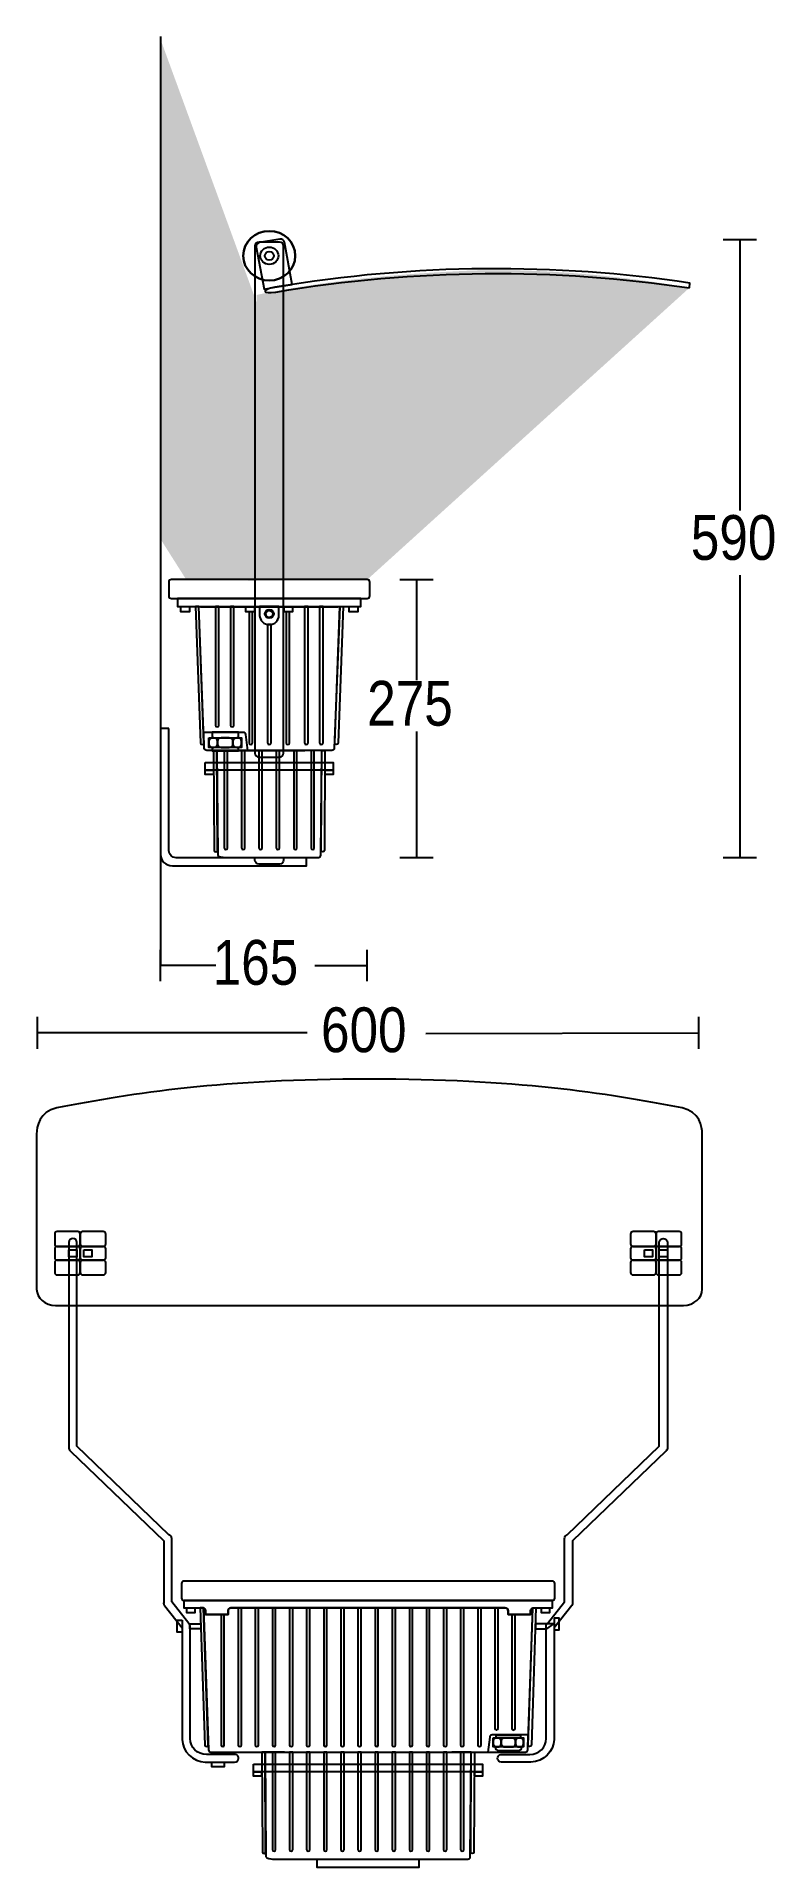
# Model space of a CAD drawing. Extents: x 0 to 113, y 0 to 281.
import ezdxf

# ---------------------------------------------------------------- set-up
doc = ezdxf.new("R2010")
doc.units = 0
doc.layers.add('LIVELLO_1', color=160, linetype='Continuous')
doc.styles.add('STD', font='txt')

# ---------------------------------------------------------------- blocks, each defined once
blk = doc.blocks.new('AI9-BLK1')
at = {"layer": 'LIVELLO_1'}
h = blk.add_hatch(color=255, dxfattribs=at)
h.dxf.hatch_style = 2
h.paths.add_polyline_path([(-34.78, 57.22), (-38.73, 63.46), (-38.75, 140.2), (-24, 99.8), (-24, 57.08)])
h = blk.add_hatch(color=255, dxfattribs=at)
h.dxf.hatch_style = 2
edge = h.paths.add_edge_path()
edge.add_spline(control_points=[(-24, 57.23), (-24, 57.23), (-24, 100.91), (-24, 100.91), (-24, 100.91), (-12.49, 103.66), (6.88, 104.56), (24.78, 105.47), (42.38, 102.01), (42.38, 102.01), (42.38, 102.01), (-7.03, 57.23), (-7.03, 57.23), (-7.03, 57.23), (-24, 57.23), (-24, 57.23)], knot_values=[0, 0, 0, 0, 1, 1, 1, 2, 2, 2, 3, 3, 3, 4, 4, 4, 5, 5, 5, 5], degree=3, periodic=0)
at = {"layer": 'LIVELLO_1', "color": 7}
for p, q in [((-38.73, 140.56), (-38.73, 14.4)), ((47.58, 109.44), (52.68, 109.44)), ((50.13, 109.44), (50.13, 67.84)), ((-38.73, 91.17), (-38.73, -1.98)), ((-2.04, 57.26), (3.06, 57.26)), ((0.51, 57.26), (0.51, 41.79)), ((50.13, 57.93), (50.13, 14.59)), ((0.51, 33.9), (0.51, 14.59)), ((-2.04, 14.59), (3.06, 14.59)), ((47.58, 14.59), (52.68, 14.59)), ((-38.73, -4.41), (-38.73, 0.44)), ((-7.03, -4.41), (-7.03, 0.44)), ((-30.26, -1.98), (-38.73, -1.98)), ((-15.07, -1.98), (-7.03, -1.98)), ((-57.61, -14.76), (-57.61, -9.85)), ((43.83, -14.76), (43.83, -9.85)), ((-16.25, -12.31), (-57.61, -12.31)), ((1.96, -12.44), (43.83, -12.31))]:
    blk.add_line(p, q, dxfattribs=at)
for points in [[(-7.99, 54.35), (-36.12, 54.35), (-36.12, 53.11), (-32.98, 53.11), (-11.12, 53.11), (-7.99, 53.11)], [(-35.63, 53.11), (-34.31, 53.11), (-34.31, 52.29), (-35.63, 52.29)], [(-25.64, 53.11), (-24.31, 53.11), (-24.31, 52.29), (-25.64, 52.29)], [(-19.79, 53.11), (-18.47, 53.11), (-18.47, 52.29), (-19.79, 52.29)], [(-9.8, 53.11), (-8.47, 53.11), (-8.47, 52.29), (-9.8, 52.29)], [(-26.78, 33.83), (-30.83, 33.83), (-30.83, 32.96), (-26.78, 32.96)], [(-31.31, 32.96), (-26.3, 32.96), (-26.3, 31.47), (-31.31, 31.47)], [(-26.78, 31.47), (-30.83, 31.47), (-30.83, 30.98), (-26.78, 30.98)], [(-31.87, 29.15), (-12.23, 29.15), (-12.23, 27.99), (-13.89, 27.99), (-30.22, 27.99), (-31.87, 27.99)], [(-31.87, 27.97), (-30.62, 27.97), (-30.62, 27.32), (-31.87, 27.32)], [(-13.49, 27.97), (-12.23, 27.97), (-12.23, 27.32), (-13.49, 27.32)], [(-52.78, -45.63), (-51.54, -45.63), (-51.54, -46.67), (-52.78, -46.67)], [(-50.51, -45.63), (-49.25, -45.63), (-49.25, -46.67), (-50.51, -46.67)], [(35.47, -45.63), (36.73, -45.63), (36.73, -46.67), (35.47, -46.67)], [(37.76, -45.63), (39, -45.63), (39, -46.67), (37.76, -46.67)], [(-34.7, -100.58), (-33.48, -100.58), (-33.48, -101.35), (-34.7, -101.35)], [(19.69, -100.58), (20.92, -100.58), (20.92, -101.35), (19.69, -101.35)], [(-35.42, -102.47), (-35.42, -104.3), (-36.18, -104.3), (-36.18, -102.47)], [(-32.56, -103), (-32.56, -103.77), (-34.21, -103.77), (-34.21, -103)], [(18.78, -103), (18.78, -103.77), (20.53, -103.77), (21.59, -103)], [(21.64, -102.13), (21.64, -103.96), (22.4, -103.96), (22.4, -102.13)], [(12.3, -120.51), (16.93, -120.51), (16.93, -121.91), (12.3, -121.91)], [(12.75, -120.06), (16.49, -120.06), (16.49, -120.51), (12.75, -120.51)], [(-30.85, -124.25), (-28.96, -124.25), (-28.96, -124.98), (-30.85, -124.98)], [(-24.45, -124.57), (10.67, -124.57), (10.67, -125.73), (9.04, -125.73), (-22.82, -125.73), (-24.45, -125.73)], [(-24.45, -125.75), (-23.22, -125.75), (-23.22, -126.39), (-24.45, -126.39)], [(9.44, -125.75), (10.67, -125.75), (10.67, -126.39), (9.44, -126.39)], [(-14.69, -139.12), (0.91, -139.12), (0.91, -140.39), (-14.69, -140.39)]]:
    blk.add_lwpolyline(points, close=True, dxfattribs=at)
for centre, major_axis, ratio in [((-22.05, 106.93), (-3.99, 0), 0.952352), ((-22.05, 106.93), (-1.39, 0), 0.952506), ((-22.05, 106.93), (-0.694, 0), 0.950716), ((-22.05, 51.98), (-0.694, 0), 0.950964), ((-22.05, 51.96), (-0.541, 0), 0.956045)]:
    blk.add_ellipse(centre, major_axis=major_axis, ratio=ratio, dxfattribs=at)
for points, knots in [([(-26.04, 106.93), (-26.04, 109.03), (-24.26, 110.73), (-22.05, 110.73), (-19.85, 110.73), (-18.06, 109.03), (-18.06, 106.93), (-18.06, 104.83), (-19.85, 103.13), (-22.05, 103.13), (-24.26, 103.13), (-26.04, 104.83), (-26.04, 106.93)], [0, 0, 0, 0, 1, 1, 1, 2, 2, 2, 3, 3, 3, 4, 4, 4, 4]), ([(-23.61, 109.02), (-23.61, 109.02), (-20.49, 109.02), (-20.49, 109.02), (-20.13, 109.02), (-19.85, 108.75), (-19.85, 108.41), (-19.85, 108.41), (-19.85, 30.61), (-19.85, 30.61), (-19.85, 30.28), (-20.13, 30.01), (-20.49, 30.01), (-20.49, 30.01), (-23.61, 30.01), (-23.61, 30.01), (-23.96, 30.01), (-24.25, 30.28), (-24.25, 30.61), (-24.25, 30.61), (-24.25, 108.41), (-24.25, 108.41), (-24.25, 108.75), (-23.96, 109.02), (-23.61, 109.02)], [0, 0, 0, 0, 1, 1, 1, 2, 2, 2, 3, 3, 3, 4, 4, 4, 5, 5, 5, 6, 6, 6, 7, 7, 7, 8, 8, 8, 8]), ([(-23.61, 109.02), (-23.61, 109.02), (-20.49, 109.02), (-20.49, 109.02), (-20.13, 109.02), (-19.85, 108.75), (-19.85, 108.41), (-19.85, 108.41), (-19.85, 30.61), (-19.85, 30.61), (-19.85, 30.28), (-20.13, 30.01), (-20.49, 30.01), (-20.49, 30.01), (-23.61, 30.01), (-23.61, 30.01), (-23.96, 30.01), (-24.25, 30.28), (-24.25, 30.61), (-24.25, 30.61), (-24.25, 108.41), (-24.25, 108.41), (-24.25, 108.75), (-23.96, 109.02), (-23.61, 109.02)], [0, 0, 0, 0, 1, 1, 1, 2, 2, 2, 3, 3, 3, 4, 4, 4, 5, 5, 5, 6, 6, 6, 7, 7, 7, 8, 8, 8, 8]), ([(-23.53, 108.97), (-23.53, 108.97), (-20.45, 109.49), (-20.45, 109.49), (-20.11, 109.55), (-19.78, 109.33), (-19.72, 109), (-19.72, 109), (-18.52, 102.54), (-18.52, 102.54), (-19.41, 102.4), (-20.31, 102.25), (-21.2, 102.1), (-21.2, 102.1), (-22.86, 101.82), (-22.86, 101.82), (-22.86, 101.82), (-24.05, 108.27), (-24.05, 108.27), (-24.11, 108.6), (-23.88, 108.92), (-23.53, 108.97)], [0, 0, 0, 0, 1, 1, 1, 2, 2, 2, 3, 3, 3, 4, 4, 4, 5, 5, 5, 6, 6, 6, 7, 7, 7, 7]), ([(-23.53, 108.97), (-23.53, 108.97), (-20.45, 109.49), (-20.45, 109.49), (-20.11, 109.55), (-19.78, 109.33), (-19.72, 109), (-19.72, 109), (-18.52, 102.54), (-18.52, 102.54), (-19.41, 102.4), (-20.31, 102.25), (-21.2, 102.1), (-21.2, 102.1), (-22.86, 101.82), (-22.86, 101.82), (-22.86, 101.82), (-24.05, 108.27), (-24.05, 108.27), (-24.11, 108.6), (-23.88, 108.92), (-23.53, 108.97)], [0, 0, 0, 0, 1, 1, 1, 2, 2, 2, 3, 3, 3, 4, 4, 4, 5, 5, 5, 6, 6, 6, 7, 7, 7, 7]), ([(42.38, 102.01), (21.88, 105.06), (0.51, 105), (-21.06, 101.37), (-23.13, 101.03), (-23.25, 101.76), (-21.2, 102.1), (0.44, 105.74), (21.87, 105.81), (42.43, 102.75), (42.43, 102.75), (42.38, 102.01), (42.38, 102.01)], [0, 0, 0, 0, 1, 1, 1, 2, 2, 2, 3, 3, 3, 4, 4, 4, 4]), ([(42.38, 102.01), (21.88, 105.06), (0.51, 105), (-21.06, 101.37), (-23.13, 101.03), (-23.25, 101.76), (-21.2, 102.1), (0.44, 105.74), (21.87, 105.81), (42.43, 102.75), (42.43, 102.75), (42.38, 102.01), (42.38, 102.01)], [0, 0, 0, 0, 1, 1, 1, 2, 2, 2, 3, 3, 3, 4, 4, 4, 4]), ([(-37.07, 57.23), (-37.07, 57.23), (-7.03, 57.23), (-7.03, 57.23), (-6.82, 57.23), (-6.64, 57.07), (-6.64, 56.87), (-6.64, 56.87), (-6.64, 54.71), (-6.64, 54.71), (-6.64, 54.51), (-6.82, 54.35), (-7.03, 54.35), (-7.03, 54.35), (-37.07, 54.35), (-37.07, 54.35), (-37.29, 54.35), (-37.46, 54.51), (-37.46, 54.71), (-37.46, 54.71), (-37.46, 56.87), (-37.46, 56.87), (-37.46, 57.07), (-37.29, 57.23), (-37.07, 57.23)], [0, 0, 0, 0, 1, 1, 1, 2, 2, 2, 3, 3, 3, 4, 4, 4, 5, 5, 5, 6, 6, 6, 7, 7, 7, 8, 8, 8, 8]), ([(-32.85, 53.11), (-32.85, 53.11), (-32.08, 32.16), (-32.08, 32.16), (-32.08, 32.03), (-32.19, 31.91), (-32.33, 31.91), (-32.5, 31.91), (-32.61, 32.03), (-32.62, 32.16), (-32.62, 32.16), (-33.39, 53.11), (-33.39, 53.11), (-33.39, 53.11), (-32.85, 53.11), (-32.85, 53.11)], [0, 0, 0, 0, 1, 1, 1, 2, 2, 2, 3, 3, 3, 4, 4, 4, 5, 5, 5, 5]), ([(-12.08, 31.38), (-12.08, 31.38), (-11.25, 53.09), (-11.25, 53.09), (-11.45, 53.04), (-32.65, 53.04), (-32.85, 53.09), (-32.85, 53.09), (-32.02, 31.38), (-32.02, 31.38), (-32.02, 31.17), (-31.85, 31.01), (-31.63, 31.01), (-31.63, 31.01), (-12.47, 31.01), (-12.47, 31.01), (-12.26, 31.01), (-12.08, 31.17), (-12.08, 31.38)], [0, 0, 0, 0, 1, 1, 1, 2, 2, 2, 3, 3, 3, 4, 4, 4, 5, 5, 5, 6, 6, 6, 6]), ([(-30.31, 53.11), (-30.31, 53.11), (-29.77, 53.11), (-29.77, 53.11), (-29.77, 53.11), (-29.77, 34.88), (-29.77, 34.88), (-29.77, 34.74), (-29.89, 34.63), (-30.05, 34.63), (-30.2, 34.63), (-30.31, 34.74), (-30.31, 34.88), (-30.31, 34.88), (-30.31, 53.11), (-30.31, 53.11)], [0, 0, 0, 0, 1, 1, 1, 2, 2, 2, 3, 3, 3, 4, 4, 4, 5, 5, 5, 5]), ([(-28, 53.11), (-28, 53.11), (-27.47, 53.11), (-27.47, 53.11), (-27.47, 53.11), (-27.47, 34.88), (-27.47, 34.88), (-27.47, 34.74), (-27.59, 34.63), (-27.75, 34.63), (-27.89, 34.63), (-28, 34.74), (-28, 34.88), (-28, 34.88), (-28, 53.11), (-28, 53.11)], [0, 0, 0, 0, 1, 1, 1, 2, 2, 2, 3, 3, 3, 4, 4, 4, 5, 5, 5, 5]), ([(-24.63, 52.29), (-24.63, 52.29), (-24.63, 32.16), (-24.63, 32.16), (-24.63, 32.03), (-24.74, 31.91), (-24.9, 31.91), (-25.05, 31.91), (-25.16, 32.03), (-25.16, 32.16), (-25.16, 32.16), (-25.16, 52.29), (-25.16, 52.29), (-25.16, 52.29), (-24.63, 52.29), (-24.63, 52.29)], [0, 0, 0, 0, 1, 1, 1, 2, 2, 2, 3, 3, 3, 4, 4, 4, 5, 5, 5, 5]), ([(-23.54, 51.74), (-23.54, 51.74), (-23.54, 53.11), (-23.54, 53.11), (-23.54, 53.11), (-20.57, 53.11), (-20.57, 53.11), (-20.57, 53.11), (-20.57, 51.74), (-20.57, 51.74), (-20.57, 50.96), (-21.23, 50.33), (-22.05, 50.33), (-22.87, 50.33), (-23.54, 50.96), (-23.54, 51.74)], [0, 0, 0, 0, 1, 1, 1, 2, 2, 2, 3, 3, 3, 4, 4, 4, 5, 5, 5, 5]), ([(-18.94, 52.29), (-18.94, 52.29), (-18.94, 32.16), (-18.94, 32.16), (-18.94, 32.03), (-19.06, 31.91), (-19.22, 31.91), (-19.36, 31.91), (-19.48, 32.03), (-19.48, 32.16), (-19.48, 32.16), (-19.48, 52.29), (-19.48, 52.29), (-19.48, 52.29), (-18.94, 52.29), (-18.94, 52.29)], [0, 0, 0, 0, 1, 1, 1, 2, 2, 2, 3, 3, 3, 4, 4, 4, 5, 5, 5, 5]), ([(-16.63, 53.11), (-16.63, 53.11), (-16.1, 53.11), (-16.1, 53.11), (-16.1, 53.11), (-16.1, 32.16), (-16.1, 32.16), (-16.1, 32.03), (-16.21, 31.91), (-16.37, 31.91), (-16.52, 31.91), (-16.63, 32.03), (-16.63, 32.16), (-16.63, 32.16), (-16.63, 53.11), (-16.63, 53.11)], [0, 0, 0, 0, 1, 1, 1, 2, 2, 2, 3, 3, 3, 4, 4, 4, 5, 5, 5, 5]), ([(-14.33, 53.11), (-14.33, 53.11), (-13.79, 53.11), (-13.79, 53.11), (-13.79, 53.11), (-13.79, 32.16), (-13.79, 32.16), (-13.79, 32.03), (-13.91, 31.91), (-14.07, 31.91), (-14.21, 31.91), (-14.33, 32.03), (-14.33, 32.16), (-14.33, 32.16), (-14.33, 53.11), (-14.33, 53.11)], [0, 0, 0, 0, 1, 1, 1, 2, 2, 2, 3, 3, 3, 4, 4, 4, 5, 5, 5, 5]), ([(-11.25, 53.11), (-11.25, 53.11), (-12.02, 32.16), (-12.02, 32.16), (-12.02, 32.03), (-11.91, 31.91), (-11.77, 31.91), (-11.61, 31.91), (-11.49, 32.03), (-11.48, 32.16), (-11.48, 32.16), (-10.71, 53.11), (-10.71, 53.11), (-10.71, 53.11), (-11.25, 53.11), (-11.25, 53.11)], [0, 0, 0, 0, 1, 1, 1, 2, 2, 2, 3, 3, 3, 4, 4, 4, 5, 5, 5, 5]), ([(-21.78, 50.35), (-21.78, 50.35), (-21.78, 32.16), (-21.78, 32.16), (-21.78, 32.03), (-21.9, 31.91), (-22.06, 31.91), (-22.2, 31.91), (-22.32, 32.03), (-22.32, 32.16), (-22.32, 32.16), (-22.32, 50.35), (-22.32, 50.35), (-22.23, 50.34), (-22.14, 50.33), (-22.05, 50.33), (-21.96, 50.33), (-21.87, 50.34), (-21.78, 50.35)], [0, 0, 0, 0, 1, 1, 1, 2, 2, 2, 3, 3, 3, 4, 4, 4, 5, 5, 5, 6, 6, 6, 6]), ([(-37.44, 34.4), (-37.44, 34.4), (-37.44, 15.6), (-37.44, 15.6), (-37.44, 15.02), (-36.95, 14.56), (-36.35, 14.56), (-36.35, 14.56), (-24.25, 14.56), (-24.25, 14.56), (-24.25, 14.56), (-24.25, 14.19), (-24.25, 14.19), (-24.25, 13.85), (-23.96, 13.58), (-23.61, 13.58), (-23.61, 13.58), (-20.49, 13.58), (-20.49, 13.58), (-20.13, 13.58), (-19.85, 13.85), (-19.85, 14.19), (-19.85, 14.19), (-19.85, 14.56), (-19.85, 14.56), (-19.85, 14.56), (-16.32, 14.56), (-16.32, 14.56), (-16.32, 14.56), (-16.32, 13.33), (-16.32, 13.33), (-16.32, 13.33), (-36.91, 13.33), (-36.91, 13.33), (-37.92, 13.33), (-38.73, 14.1), (-38.73, 15.06), (-38.73, 15.06), (-38.73, 34.4), (-38.73, 34.4), (-38.73, 34.4), (-37.44, 34.4), (-37.44, 34.4)], [0, 0, 0, 0, 1, 1, 1, 2, 2, 2, 3, 3, 3, 4, 4, 4, 5, 5, 5, 6, 6, 6, 7, 7, 7, 8, 8, 8, 9, 9, 9, 10, 10, 10, 11, 11, 11, 12, 12, 12, 13, 13, 13, 14, 14, 14, 14]), ([(-26.09, 33.83), (-26.09, 33.83), (-32.11, 33.83), (-32.11, 33.83), (-32.11, 33.83), (-32.02, 31.38), (-32.02, 31.38), (-32.02, 31.17), (-31.85, 31.01), (-31.63, 31.01), (-31.63, 31.01), (-25.41, 31.01), (-25.41, 31.01), (-25.41, 31.01), (-25.71, 33.47), (-25.71, 33.47), (-25.71, 33.67), (-25.88, 33.83), (-26.09, 33.83)], [0, 0, 0, 0, 1, 1, 1, 2, 2, 2, 3, 3, 3, 4, 4, 4, 5, 5, 5, 6, 6, 6, 6]), ([(-30.73, 32.96), (-30.73, 32.96), (-30.57, 32.96), (-30.57, 32.96), (-30.25, 32.96), (-30, 32.72), (-30, 32.41), (-30, 32.41), (-30, 32.02), (-30, 32.02), (-30, 31.71), (-30.25, 31.47), (-30.57, 31.47), (-30.57, 31.47), (-30.73, 31.47), (-30.73, 31.47), (-31.05, 31.47), (-31.31, 31.71), (-31.31, 32.02), (-31.31, 32.02), (-31.31, 32.41), (-31.31, 32.41), (-31.31, 32.72), (-31.05, 32.96), (-30.73, 32.96)], [0, 0, 0, 0, 1, 1, 1, 2, 2, 2, 3, 3, 3, 4, 4, 4, 5, 5, 5, 6, 6, 6, 7, 7, 7, 8, 8, 8, 8]), ([(-30.09, 31.01), (-30.09, 31.01), (-30.01, 15.67), (-30.01, 15.67), (-30, 15.54), (-30.11, 15.44), (-30.25, 15.44), (-30.39, 15.44), (-30.51, 15.54), (-30.51, 15.67), (-30.51, 15.67), (-30.6, 31.01), (-30.6, 31.01), (-30.6, 31.01), (-30.09, 31.01), (-30.09, 31.01)], [0, 0, 0, 0, 1, 1, 1, 2, 2, 2, 3, 3, 3, 4, 4, 4, 5, 5, 5, 5]), ([(-30.09, 31.01), (-30.09, 31.01), (-30.01, 15.67), (-30.01, 15.67), (-30, 15.54), (-30.11, 15.44), (-30.25, 15.44), (-30.39, 15.44), (-30.51, 15.54), (-30.51, 15.67), (-30.51, 15.67), (-30.6, 31.01), (-30.6, 31.01), (-30.6, 31.01), (-30.09, 31.01), (-30.09, 31.01)], [0, 0, 0, 0, 1, 1, 1, 2, 2, 2, 3, 3, 3, 4, 4, 4, 5, 5, 5, 5]), ([(-29.95, 14.94), (-29.95, 14.94), (-30.09, 31.01), (-30.09, 31.01), (-29.9, 30.96), (-14.2, 30.96), (-14.01, 31.01), (-14.01, 31.01), (-14.15, 14.94), (-14.15, 14.94), (-14.15, 14.75), (-14.31, 14.59), (-14.51, 14.59), (-14.51, 14.59), (-28.95, 14.59), (-28.95, 14.59), (-29.15, 14.59), (-29.95, 14.75), (-29.95, 14.94)], [0, 0, 0, 0, 1, 1, 1, 2, 2, 2, 3, 3, 3, 4, 4, 4, 5, 5, 5, 6, 6, 6, 6]), ([(-29.42, 32.96), (-29.42, 32.96), (-28.19, 32.96), (-28.19, 32.96), (-27.87, 32.96), (-27.62, 32.72), (-27.62, 32.41), (-27.62, 32.41), (-27.62, 32.02), (-27.62, 32.02), (-27.62, 31.71), (-27.87, 31.47), (-28.19, 31.47), (-28.19, 31.47), (-29.42, 31.47), (-29.42, 31.47), (-29.74, 31.47), (-30, 31.71), (-30, 32.02), (-30, 32.02), (-30, 32.41), (-30, 32.41), (-30, 32.72), (-29.74, 32.96), (-29.42, 32.96)], [0, 0, 0, 0, 1, 1, 1, 2, 2, 2, 3, 3, 3, 4, 4, 4, 5, 5, 5, 6, 6, 6, 7, 7, 7, 8, 8, 8, 8]), ([(-28.45, 31.01), (-28.45, 31.01), (-28.45, 16.05), (-28.45, 16.05), (-28.45, 15.92), (-28.56, 15.82), (-28.69, 15.82), (-28.85, 15.82), (-28.95, 15.92), (-28.95, 16.05), (-28.95, 16.05), (-28.95, 31.01), (-28.95, 31.01), (-28.95, 31.01), (-28.45, 31.01), (-28.45, 31.01)], [0, 0, 0, 0, 1, 1, 1, 2, 2, 2, 3, 3, 3, 4, 4, 4, 5, 5, 5, 5]), ([(-28.45, 31.01), (-28.45, 31.01), (-28.45, 16.05), (-28.45, 16.05), (-28.45, 15.92), (-28.56, 15.82), (-28.69, 15.82), (-28.85, 15.82), (-28.95, 15.92), (-28.95, 16.05), (-28.95, 16.05), (-28.95, 31.01), (-28.95, 31.01), (-28.95, 31.01), (-28.45, 31.01), (-28.45, 31.01)], [0, 0, 0, 0, 1, 1, 1, 2, 2, 2, 3, 3, 3, 4, 4, 4, 5, 5, 5, 5]), ([(-27.04, 32.96), (-27.04, 32.96), (-26.88, 32.96), (-26.88, 32.96), (-26.56, 32.96), (-26.3, 32.72), (-26.3, 32.41), (-26.3, 32.41), (-26.3, 32.02), (-26.3, 32.02), (-26.3, 31.71), (-26.56, 31.47), (-26.88, 31.47), (-26.88, 31.47), (-27.04, 31.47), (-27.04, 31.47), (-27.36, 31.47), (-27.62, 31.71), (-27.62, 32.02), (-27.62, 32.02), (-27.62, 32.41), (-27.62, 32.41), (-27.62, 32.72), (-27.36, 32.96), (-27.04, 32.96)], [0, 0, 0, 0, 1, 1, 1, 2, 2, 2, 3, 3, 3, 4, 4, 4, 5, 5, 5, 6, 6, 6, 7, 7, 7, 8, 8, 8, 8]), ([(-25.79, 31.01), (-25.79, 31.01), (-25.79, 16.05), (-25.79, 16.05), (-25.79, 15.92), (-25.9, 15.82), (-26.03, 15.82), (-26.18, 15.82), (-26.29, 15.92), (-26.29, 16.05), (-26.29, 16.05), (-26.29, 31.01), (-26.29, 31.01), (-26.29, 31.01), (-25.79, 31.01), (-25.79, 31.01)], [0, 0, 0, 0, 1, 1, 1, 2, 2, 2, 3, 3, 3, 4, 4, 4, 5, 5, 5, 5]), ([(-25.79, 31.01), (-25.79, 31.01), (-25.79, 16.05), (-25.79, 16.05), (-25.79, 15.92), (-25.9, 15.82), (-26.03, 15.82), (-26.18, 15.82), (-26.29, 15.92), (-26.29, 16.05), (-26.29, 16.05), (-26.29, 31.01), (-26.29, 31.01), (-26.29, 31.01), (-25.79, 31.01), (-25.79, 31.01)], [0, 0, 0, 0, 1, 1, 1, 2, 2, 2, 3, 3, 3, 4, 4, 4, 5, 5, 5, 5]), ([(-23.13, 31.01), (-23.13, 31.01), (-23.13, 16.05), (-23.13, 16.05), (-23.13, 15.92), (-23.24, 15.82), (-23.38, 15.82), (-23.52, 15.82), (-23.63, 15.92), (-23.63, 16.05), (-23.63, 16.05), (-23.63, 31.01), (-23.63, 31.01), (-23.63, 31.01), (-23.13, 31.01), (-23.13, 31.01)], [0, 0, 0, 0, 1, 1, 1, 2, 2, 2, 3, 3, 3, 4, 4, 4, 5, 5, 5, 5]), ([(-23.13, 31.01), (-23.13, 31.01), (-23.13, 16.05), (-23.13, 16.05), (-23.13, 15.92), (-23.24, 15.82), (-23.38, 15.82), (-23.52, 15.82), (-23.63, 15.92), (-23.63, 16.05), (-23.63, 16.05), (-23.63, 31.01), (-23.63, 31.01), (-23.63, 31.01), (-23.13, 31.01), (-23.13, 31.01)], [0, 0, 0, 0, 1, 1, 1, 2, 2, 2, 3, 3, 3, 4, 4, 4, 5, 5, 5, 5]), ([(-20.47, 31.01), (-20.47, 31.01), (-20.47, 16.05), (-20.47, 16.05), (-20.47, 15.92), (-20.58, 15.82), (-20.72, 15.82), (-20.86, 15.82), (-20.97, 15.92), (-20.97, 16.05), (-20.97, 16.05), (-20.97, 31.01), (-20.97, 31.01), (-20.97, 31.01), (-20.47, 31.01), (-20.47, 31.01)], [0, 0, 0, 0, 1, 1, 1, 2, 2, 2, 3, 3, 3, 4, 4, 4, 5, 5, 5, 5]), ([(-20.47, 31.01), (-20.47, 31.01), (-20.47, 16.05), (-20.47, 16.05), (-20.47, 15.92), (-20.58, 15.82), (-20.72, 15.82), (-20.86, 15.82), (-20.97, 15.92), (-20.97, 16.05), (-20.97, 16.05), (-20.97, 31.01), (-20.97, 31.01), (-20.97, 31.01), (-20.47, 31.01), (-20.47, 31.01)], [0, 0, 0, 0, 1, 1, 1, 2, 2, 2, 3, 3, 3, 4, 4, 4, 5, 5, 5, 5]), ([(-17.81, 31.01), (-17.81, 31.01), (-17.81, 16.05), (-17.81, 16.05), (-17.81, 15.92), (-17.92, 15.82), (-18.05, 15.82), (-18.2, 15.82), (-18.31, 15.92), (-18.31, 16.05), (-18.31, 16.05), (-18.31, 31.01), (-18.31, 31.01), (-18.31, 31.01), (-17.81, 31.01), (-17.81, 31.01)], [0, 0, 0, 0, 1, 1, 1, 2, 2, 2, 3, 3, 3, 4, 4, 4, 5, 5, 5, 5]), ([(-17.81, 31.01), (-17.81, 31.01), (-17.81, 16.05), (-17.81, 16.05), (-17.81, 15.92), (-17.92, 15.82), (-18.05, 15.82), (-18.2, 15.82), (-18.31, 15.92), (-18.31, 16.05), (-18.31, 16.05), (-18.31, 31.01), (-18.31, 31.01), (-18.31, 31.01), (-17.81, 31.01), (-17.81, 31.01)], [0, 0, 0, 0, 1, 1, 1, 2, 2, 2, 3, 3, 3, 4, 4, 4, 5, 5, 5, 5]), ([(-15.15, 31.01), (-15.15, 31.01), (-15.15, 16.05), (-15.15, 16.05), (-15.15, 15.92), (-15.26, 15.82), (-15.39, 15.82), (-15.54, 15.82), (-15.65, 15.92), (-15.65, 16.05), (-15.65, 16.05), (-15.65, 31.01), (-15.65, 31.01), (-15.65, 31.01), (-15.15, 31.01), (-15.15, 31.01)], [0, 0, 0, 0, 1, 1, 1, 2, 2, 2, 3, 3, 3, 4, 4, 4, 5, 5, 5, 5]), ([(-15.15, 31.01), (-15.15, 31.01), (-15.15, 16.05), (-15.15, 16.05), (-15.15, 15.92), (-15.26, 15.82), (-15.39, 15.82), (-15.54, 15.82), (-15.65, 15.92), (-15.65, 16.05), (-15.65, 16.05), (-15.65, 31.01), (-15.65, 31.01), (-15.65, 31.01), (-15.15, 31.01), (-15.15, 31.01)], [0, 0, 0, 0, 1, 1, 1, 2, 2, 2, 3, 3, 3, 4, 4, 4, 5, 5, 5, 5]), ([(-14.01, 31.01), (-14.01, 31.01), (-14.09, 15.67), (-14.09, 15.67), (-14.1, 15.54), (-13.99, 15.44), (-13.86, 15.44), (-13.71, 15.44), (-13.6, 15.54), (-13.59, 15.67), (-13.59, 15.67), (-13.51, 31.01), (-13.51, 31.01), (-13.51, 31.01), (-14.01, 31.01), (-14.01, 31.01)], [0, 0, 0, 0, 1, 1, 1, 2, 2, 2, 3, 3, 3, 4, 4, 4, 5, 5, 5, 5]), ([(-14.01, 31.01), (-14.01, 31.01), (-14.09, 15.67), (-14.09, 15.67), (-14.1, 15.54), (-13.99, 15.44), (-13.86, 15.44), (-13.71, 15.44), (-13.6, 15.54), (-13.59, 15.67), (-13.59, 15.67), (-13.51, 31.01), (-13.51, 31.01), (-13.51, 31.01), (-14.01, 31.01), (-14.01, 31.01)], [0, 0, 0, 0, 1, 1, 1, 2, 2, 2, 3, 3, 3, 4, 4, 4, 5, 5, 5, 5]), ([(-6.69, -19.41), (15.5, -19.41), (29.63, -21.55), (41.25, -23.84), (43.95, -24.38), (44.35, -26.7), (44.35, -27.87), (44.35, -27.87), (44.35, -38.31), (44.35, -38.31), (44.35, -38.31), (44.35, -46.19), (44.35, -46.19), (44.35, -46.19), (44.35, -51.65), (44.35, -51.65), (44.35, -53.03), (43.05, -54.15), (41.45, -54.15), (41.45, -54.15), (-54.82, -54.15), (-54.82, -54.15), (-56.43, -54.15), (-57.73, -53.03), (-57.73, -51.65), (-57.73, -51.65), (-57.73, -46.23), (-57.73, -46.23), (-57.73, -46.23), (-57.73, -38.31), (-57.73, -38.31), (-57.73, -38.31), (-57.73, -27.87), (-57.73, -27.87), (-57.73, -26.7), (-57.33, -24.38), (-54.63, -23.84), (-43.01, -21.55), (-28.88, -19.41), (-6.69, -19.41)], [0, 0, 0, 0, 1, 1, 1, 2, 2, 2, 3, 3, 3, 4, 4, 4, 5, 5, 5, 6, 6, 6, 7, 7, 7, 8, 8, 8, 9, 9, 9, 10, 10, 10, 11, 11, 11, 12, 12, 12, 13, 13, 13, 13]), ([(-54.58, -42.82), (-54.58, -42.82), (-51.43, -42.82), (-51.43, -42.82), (-51.22, -42.82), (-51.05, -42.98), (-51.05, -43.19), (-51.05, -43.19), (-51.05, -44.73), (-51.05, -44.73), (-51.05, -44.94), (-51.22, -45.1), (-51.43, -45.1), (-51.43, -45.1), (-54.58, -45.1), (-54.58, -45.1), (-54.79, -45.1), (-54.96, -44.94), (-54.96, -44.73), (-54.96, -44.73), (-54.96, -43.19), (-54.96, -43.19), (-54.96, -42.98), (-54.79, -42.82), (-54.58, -42.82)], [0, 0, 0, 0, 1, 1, 1, 2, 2, 2, 3, 3, 3, 4, 4, 4, 5, 5, 5, 6, 6, 6, 7, 7, 7, 8, 8, 8, 8]), ([(-27.37, -124.25), (-27.37, -124.25), (-31.86, -124.25), (-31.86, -124.25), (-33.8, -124.15), (-35.35, -122.63), (-35.42, -120.75), (-35.42, -120.75), (-35.42, -103.62), (-35.42, -103.62), (-35.42, -103.62), (-38.12, -100.21), (-38.12, -100.21), (-38.25, -100.05), (-38.28, -99.89), (-38.24, -99.74), (-38.24, -99.74), (-38.24, -90.29), (-38.24, -90.29), (-38.24, -90.29), (-52.53, -76.5), (-52.53, -76.5), (-52.66, -76.42), (-52.75, -76.29), (-52.78, -76.1), (-52.78, -76.1), (-52.78, -44.48), (-52.78, -44.48), (-52.78, -43.69), (-51.54, -43.69), (-51.54, -44.48), (-51.54, -44.48), (-51.54, -75.76), (-51.54, -75.76), (-51.54, -75.76), (-37.43, -89.38), (-37.43, -89.38), (-37.2, -89.44), (-37, -89.63), (-37, -89.95), (-37, -89.95), (-37, -99.65), (-37, -99.65), (-37, -99.65), (-34.37, -102.97), (-34.37, -102.97), (-34.27, -103.11), (-34.24, -103.16), (-34.21, -103.21), (-34.17, -103.32), (-34.16, -103.43), (-34.18, -103.53), (-34.18, -103.53), (-34.2, -120.63), (-34.2, -120.63), (-34.2, -121.98), (-33.07, -123.06), (-31.68, -123.06), (-31.68, -123.06), (-27.41, -123.06), (-27.41, -123.06), (-27.41, -123.06), (-27.25, -123.06), (-27.25, -123.06), (-26.54, -123.17), (-26.58, -124.25), (-27.37, -124.25)], [0, 0, 0, 0, 1, 1, 1, 2, 2, 2, 3, 3, 3, 4, 4, 4, 5, 5, 5, 6, 6, 6, 7, 7, 7, 8, 8, 8, 9, 9, 9, 10, 10, 10, 11, 11, 11, 12, 12, 12, 13, 13, 13, 14, 14, 14, 15, 15, 15, 16, 16, 16, 17, 17, 17, 18, 18, 18, 19, 19, 19, 20, 20, 20, 21, 21, 21, 22, 22, 22, 22]), ([(-27.37, -124.25), (-27.37, -124.25), (-31.86, -124.25), (-31.86, -124.25), (-33.8, -124.15), (-35.35, -122.63), (-35.42, -120.75), (-35.42, -120.75), (-35.42, -103.62), (-35.42, -103.62), (-35.42, -103.62), (-38.12, -100.21), (-38.12, -100.21), (-38.25, -100.05), (-38.28, -99.89), (-38.24, -99.74), (-38.24, -99.74), (-38.24, -90.29), (-38.24, -90.29), (-38.24, -90.29), (-52.53, -76.5), (-52.53, -76.5), (-52.66, -76.42), (-52.75, -76.29), (-52.78, -76.1), (-52.78, -76.1), (-52.78, -44.48), (-52.78, -44.48), (-52.78, -43.69), (-51.54, -43.69), (-51.54, -44.48), (-51.54, -44.48), (-51.54, -75.76), (-51.54, -75.76), (-51.54, -75.76), (-37.43, -89.38), (-37.43, -89.38), (-37.2, -89.44), (-37, -89.63), (-37, -89.95), (-37, -89.95), (-37, -99.65), (-37, -99.65), (-37, -99.65), (-34.37, -102.97), (-34.37, -102.97), (-34.27, -103.11), (-34.24, -103.16), (-34.21, -103.21), (-34.17, -103.32), (-34.16, -103.43), (-34.18, -103.53), (-34.18, -103.53), (-34.2, -120.63), (-34.2, -120.63), (-34.2, -121.98), (-33.07, -123.06), (-31.68, -123.06), (-31.68, -123.06), (-27.41, -123.06), (-27.41, -123.06), (-27.41, -123.06), (-27.25, -123.06), (-27.25, -123.06), (-26.54, -123.17), (-26.58, -124.25), (-27.37, -124.25)], [0, 0, 0, 0, 1, 1, 1, 2, 2, 2, 3, 3, 3, 4, 4, 4, 5, 5, 5, 6, 6, 6, 7, 7, 7, 8, 8, 8, 9, 9, 9, 10, 10, 10, 11, 11, 11, 12, 12, 12, 13, 13, 13, 14, 14, 14, 15, 15, 15, 16, 16, 16, 17, 17, 17, 18, 18, 18, 19, 19, 19, 20, 20, 20, 21, 21, 21, 22, 22, 22, 22]), ([(-50.67, -42.82), (-50.67, -42.82), (-47.52, -42.82), (-47.52, -42.82), (-47.31, -42.82), (-47.14, -42.98), (-47.14, -43.19), (-47.14, -43.19), (-47.14, -44.73), (-47.14, -44.73), (-47.14, -44.94), (-47.31, -45.1), (-47.52, -45.1), (-47.52, -45.1), (-50.67, -45.1), (-50.67, -45.1), (-50.88, -45.1), (-51.05, -44.94), (-51.05, -44.73), (-51.05, -44.73), (-51.05, -43.19), (-51.05, -43.19), (-51.05, -42.98), (-50.88, -42.82), (-50.67, -42.82)], [0, 0, 0, 0, 1, 1, 1, 2, 2, 2, 3, 3, 3, 4, 4, 4, 5, 5, 5, 6, 6, 6, 7, 7, 7, 8, 8, 8, 8]), ([(13.58, -124.25), (13.58, -124.25), (18.08, -124.25), (18.08, -124.25), (20.02, -124.15), (21.57, -122.63), (21.64, -120.75), (21.64, -120.75), (21.64, -103.62), (21.64, -103.62), (21.64, -103.62), (24.34, -100.21), (24.34, -100.21), (24.46, -100.05), (24.5, -99.89), (24.46, -99.74), (24.46, -99.74), (24.46, -90.29), (24.46, -90.29), (24.46, -90.29), (38.74, -76.5), (38.74, -76.5), (38.87, -76.42), (38.97, -76.29), (39, -76.1), (39, -76.1), (39, -44.48), (39, -44.48), (39, -43.69), (37.76, -43.69), (37.76, -44.48), (37.76, -44.48), (37.76, -75.76), (37.76, -75.76), (37.76, -75.76), (23.65, -89.38), (23.65, -89.38), (23.42, -89.44), (23.22, -89.63), (23.22, -89.95), (23.22, -89.95), (23.22, -99.65), (23.22, -99.65), (23.22, -99.65), (20.6, -102.97), (20.6, -102.97), (20.49, -103.11), (20.46, -103.16), (20.43, -103.21), (20.39, -103.32), (20.38, -103.43), (20.4, -103.53), (20.4, -103.53), (20.41, -120.63), (20.41, -120.63), (20.41, -121.98), (19.29, -123.06), (17.9, -123.06), (17.9, -123.06), (13.63, -123.06), (13.63, -123.06), (13.63, -123.06), (13.47, -123.06), (13.47, -123.06), (12.76, -123.17), (12.8, -124.25), (13.58, -124.25)], [0, 0, 0, 0, 1, 1, 1, 2, 2, 2, 3, 3, 3, 4, 4, 4, 5, 5, 5, 6, 6, 6, 7, 7, 7, 8, 8, 8, 9, 9, 9, 10, 10, 10, 11, 11, 11, 12, 12, 12, 13, 13, 13, 14, 14, 14, 15, 15, 15, 16, 16, 16, 17, 17, 17, 18, 18, 18, 19, 19, 19, 20, 20, 20, 21, 21, 21, 22, 22, 22, 22]), ([(13.58, -124.25), (13.58, -124.25), (18.08, -124.25), (18.08, -124.25), (20.02, -124.15), (21.57, -122.63), (21.64, -120.75), (21.64, -120.75), (21.64, -103.62), (21.64, -103.62), (21.64, -103.62), (24.34, -100.21), (24.34, -100.21), (24.46, -100.05), (24.5, -99.89), (24.46, -99.74), (24.46, -99.74), (24.46, -90.29), (24.46, -90.29), (24.46, -90.29), (38.74, -76.5), (38.74, -76.5), (38.87, -76.42), (38.97, -76.29), (39, -76.1), (39, -76.1), (39, -44.48), (39, -44.48), (39, -43.69), (37.76, -43.69), (37.76, -44.48), (37.76, -44.48), (37.76, -75.76), (37.76, -75.76), (37.76, -75.76), (23.65, -89.38), (23.65, -89.38), (23.42, -89.44), (23.22, -89.63), (23.22, -89.95), (23.22, -89.95), (23.22, -99.65), (23.22, -99.65), (23.22, -99.65), (20.6, -102.97), (20.6, -102.97), (20.49, -103.11), (20.46, -103.16), (20.43, -103.21), (20.39, -103.32), (20.38, -103.43), (20.4, -103.53), (20.4, -103.53), (20.41, -120.63), (20.41, -120.63), (20.41, -121.98), (19.29, -123.06), (17.9, -123.06), (17.9, -123.06), (13.63, -123.06), (13.63, -123.06), (13.63, -123.06), (13.47, -123.06), (13.47, -123.06), (12.76, -123.17), (12.8, -124.25), (13.58, -124.25)], [0, 0, 0, 0, 1, 1, 1, 2, 2, 2, 3, 3, 3, 4, 4, 4, 5, 5, 5, 6, 6, 6, 7, 7, 7, 8, 8, 8, 9, 9, 9, 10, 10, 10, 11, 11, 11, 12, 12, 12, 13, 13, 13, 14, 14, 14, 15, 15, 15, 16, 16, 16, 17, 17, 17, 18, 18, 18, 19, 19, 19, 20, 20, 20, 21, 21, 21, 22, 22, 22, 22]), ([(33.74, -42.82), (33.74, -42.82), (36.89, -42.82), (36.89, -42.82), (37.1, -42.82), (37.27, -42.98), (37.27, -43.19), (37.27, -43.19), (37.27, -44.73), (37.27, -44.73), (37.27, -44.94), (37.1, -45.1), (36.89, -45.1), (36.89, -45.1), (33.74, -45.1), (33.74, -45.1), (33.53, -45.1), (33.36, -44.94), (33.36, -44.73), (33.36, -44.73), (33.36, -43.19), (33.36, -43.19), (33.36, -42.98), (33.53, -42.82), (33.74, -42.82)], [0, 0, 0, 0, 1, 1, 1, 2, 2, 2, 3, 3, 3, 4, 4, 4, 5, 5, 5, 6, 6, 6, 7, 7, 7, 8, 8, 8, 8]), ([(37.65, -42.82), (37.65, -42.82), (40.8, -42.82), (40.8, -42.82), (41.01, -42.82), (41.18, -42.98), (41.18, -43.19), (41.18, -43.19), (41.18, -44.73), (41.18, -44.73), (41.18, -44.94), (41.01, -45.1), (40.8, -45.1), (40.8, -45.1), (37.65, -45.1), (37.65, -45.1), (37.44, -45.1), (37.27, -44.94), (37.27, -44.73), (37.27, -44.73), (37.27, -43.19), (37.27, -43.19), (37.27, -42.98), (37.44, -42.82), (37.65, -42.82)], [0, 0, 0, 0, 1, 1, 1, 2, 2, 2, 3, 3, 3, 4, 4, 4, 5, 5, 5, 6, 6, 6, 7, 7, 7, 8, 8, 8, 8]), ([(-54.58, -45.1), (-54.58, -45.1), (-51.43, -45.1), (-51.43, -45.1), (-51.22, -45.1), (-51.05, -45.26), (-51.05, -45.46), (-51.05, -45.46), (-51.05, -46.84), (-51.05, -46.84), (-51.05, -47.04), (-51.22, -47.2), (-51.43, -47.2), (-51.43, -47.2), (-54.58, -47.2), (-54.58, -47.2), (-54.79, -47.2), (-54.96, -47.04), (-54.96, -46.84), (-54.96, -46.84), (-54.96, -45.46), (-54.96, -45.46), (-54.96, -45.26), (-54.79, -45.1), (-54.58, -45.1)], [0, 0, 0, 0, 1, 1, 1, 2, 2, 2, 3, 3, 3, 4, 4, 4, 5, 5, 5, 6, 6, 6, 7, 7, 7, 8, 8, 8, 8]), ([(-54.58, -47.2), (-54.58, -47.2), (-51.43, -47.2), (-51.43, -47.2), (-51.22, -47.2), (-51.05, -47.37), (-51.05, -47.57), (-51.05, -47.57), (-51.05, -49.12), (-51.05, -49.12), (-51.05, -49.32), (-51.22, -49.48), (-51.43, -49.48), (-51.43, -49.48), (-54.58, -49.48), (-54.58, -49.48), (-54.79, -49.48), (-54.96, -49.32), (-54.96, -49.12), (-54.96, -49.12), (-54.96, -47.57), (-54.96, -47.57), (-54.96, -47.37), (-54.79, -47.2), (-54.58, -47.2)], [0, 0, 0, 0, 1, 1, 1, 2, 2, 2, 3, 3, 3, 4, 4, 4, 5, 5, 5, 6, 6, 6, 7, 7, 7, 8, 8, 8, 8]), ([(-50.67, -45.1), (-50.67, -45.1), (-47.52, -45.1), (-47.52, -45.1), (-47.31, -45.1), (-47.14, -45.26), (-47.14, -45.46), (-47.14, -45.46), (-47.14, -46.84), (-47.14, -46.84), (-47.14, -47.04), (-47.31, -47.2), (-47.52, -47.2), (-47.52, -47.2), (-50.67, -47.2), (-50.67, -47.2), (-50.88, -47.2), (-51.05, -47.04), (-51.05, -46.84), (-51.05, -46.84), (-51.05, -45.46), (-51.05, -45.46), (-51.05, -45.26), (-50.88, -45.1), (-50.67, -45.1)], [0, 0, 0, 0, 1, 1, 1, 2, 2, 2, 3, 3, 3, 4, 4, 4, 5, 5, 5, 6, 6, 6, 7, 7, 7, 8, 8, 8, 8]), ([(-50.67, -47.2), (-50.67, -47.2), (-47.52, -47.2), (-47.52, -47.2), (-47.31, -47.2), (-47.14, -47.37), (-47.14, -47.57), (-47.14, -47.57), (-47.14, -49.12), (-47.14, -49.12), (-47.14, -49.32), (-47.31, -49.48), (-47.52, -49.48), (-47.52, -49.48), (-50.67, -49.48), (-50.67, -49.48), (-50.88, -49.48), (-51.05, -49.32), (-51.05, -49.12), (-51.05, -49.12), (-51.05, -47.57), (-51.05, -47.57), (-51.05, -47.37), (-50.88, -47.2), (-50.67, -47.2)], [0, 0, 0, 0, 1, 1, 1, 2, 2, 2, 3, 3, 3, 4, 4, 4, 5, 5, 5, 6, 6, 6, 7, 7, 7, 8, 8, 8, 8]), ([(33.74, -45.1), (33.74, -45.1), (36.89, -45.1), (36.89, -45.1), (37.1, -45.1), (37.27, -45.26), (37.27, -45.46), (37.27, -45.46), (37.27, -46.84), (37.27, -46.84), (37.27, -47.04), (37.1, -47.2), (36.89, -47.2), (36.89, -47.2), (33.74, -47.2), (33.74, -47.2), (33.53, -47.2), (33.36, -47.04), (33.36, -46.84), (33.36, -46.84), (33.36, -45.46), (33.36, -45.46), (33.36, -45.26), (33.53, -45.1), (33.74, -45.1)], [0, 0, 0, 0, 1, 1, 1, 2, 2, 2, 3, 3, 3, 4, 4, 4, 5, 5, 5, 6, 6, 6, 7, 7, 7, 8, 8, 8, 8]), ([(33.74, -47.2), (33.74, -47.2), (36.89, -47.2), (36.89, -47.2), (37.1, -47.2), (37.27, -47.37), (37.27, -47.57), (37.27, -47.57), (37.27, -49.12), (37.27, -49.12), (37.27, -49.32), (37.1, -49.48), (36.89, -49.48), (36.89, -49.48), (33.74, -49.48), (33.74, -49.48), (33.53, -49.48), (33.36, -49.32), (33.36, -49.12), (33.36, -49.12), (33.36, -47.57), (33.36, -47.57), (33.36, -47.37), (33.53, -47.2), (33.74, -47.2)], [0, 0, 0, 0, 1, 1, 1, 2, 2, 2, 3, 3, 3, 4, 4, 4, 5, 5, 5, 6, 6, 6, 7, 7, 7, 8, 8, 8, 8]), ([(37.65, -45.1), (37.65, -45.1), (40.8, -45.1), (40.8, -45.1), (41.01, -45.1), (41.18, -45.26), (41.18, -45.46), (41.18, -45.46), (41.18, -46.84), (41.18, -46.84), (41.18, -47.04), (41.01, -47.2), (40.8, -47.2), (40.8, -47.2), (37.65, -47.2), (37.65, -47.2), (37.44, -47.2), (37.27, -47.04), (37.27, -46.84), (37.27, -46.84), (37.27, -45.46), (37.27, -45.46), (37.27, -45.26), (37.44, -45.1), (37.65, -45.1)], [0, 0, 0, 0, 1, 1, 1, 2, 2, 2, 3, 3, 3, 4, 4, 4, 5, 5, 5, 6, 6, 6, 7, 7, 7, 8, 8, 8, 8]), ([(37.65, -47.2), (37.65, -47.2), (40.8, -47.2), (40.8, -47.2), (41.01, -47.2), (41.18, -47.37), (41.18, -47.57), (41.18, -47.57), (41.18, -49.12), (41.18, -49.12), (41.18, -49.32), (41.01, -49.48), (40.8, -49.48), (40.8, -49.48), (37.65, -49.48), (37.65, -49.48), (37.44, -49.48), (37.27, -49.32), (37.27, -49.12), (37.27, -49.12), (37.27, -47.57), (37.27, -47.57), (37.27, -47.37), (37.44, -47.2), (37.65, -47.2)], [0, 0, 0, 0, 1, 1, 1, 2, 2, 2, 3, 3, 3, 4, 4, 4, 5, 5, 5, 6, 6, 6, 7, 7, 7, 8, 8, 8, 8]), ([(-35.15, -96.46), (-35.15, -96.46), (21.37, -96.46), (21.37, -96.46), (21.56, -96.46), (21.72, -96.61), (21.72, -96.8), (21.72, -96.8), (21.72, -99.08), (21.72, -99.08), (21.72, -99.27), (21.56, -99.42), (21.37, -99.42), (21.37, -99.42), (-35.15, -99.42), (-35.15, -99.42), (-35.34, -99.42), (-35.5, -99.27), (-35.5, -99.08), (-35.5, -99.08), (-35.5, -96.8), (-35.5, -96.8), (-35.5, -96.61), (-35.34, -96.46), (-35.15, -96.46)], [0, 0, 0, 0, 1, 1, 1, 2, 2, 2, 3, 3, 3, 4, 4, 4, 5, 5, 5, 6, 6, 6, 7, 7, 7, 8, 8, 8, 8]), ([(-35.15, -99.42), (-35.15, -99.42), (21.37, -99.42), (21.37, -99.42), (21.37, -99.42), (21.37, -100.58), (21.37, -100.58), (21.37, -100.58), (18.47, -100.58), (18.47, -100.58), (18.23, -100.58), (18.03, -100.77), (18.03, -101.01), (18.03, -101.01), (18.03, -101.56), (18.03, -101.56), (18.03, -101.56), (14.59, -101.56), (14.59, -101.56), (14.59, -101.56), (14.59, -101.01), (14.59, -101.01), (14.59, -100.77), (14.4, -100.58), (14.15, -100.58), (14.15, -100.58), (-27.93, -100.58), (-27.93, -100.58), (-28.17, -100.58), (-28.38, -100.77), (-28.38, -101.01), (-28.38, -101.01), (-28.38, -101.56), (-28.38, -101.56), (-28.38, -101.56), (-31.81, -101.56), (-31.81, -101.56), (-31.81, -101.56), (-31.81, -101.01), (-31.81, -101.01), (-31.81, -100.77), (-32.01, -100.58), (-32.26, -100.58), (-32.26, -100.58), (-35.15, -100.58), (-35.15, -100.58), (-35.15, -100.58), (-35.15, -99.42), (-35.15, -99.42)], [0, 0, 0, 0, 1, 1, 1, 2, 2, 2, 3, 3, 3, 4, 4, 4, 5, 5, 5, 6, 6, 6, 7, 7, 7, 8, 8, 8, 9, 9, 9, 10, 10, 10, 11, 11, 11, 12, 12, 12, 13, 13, 13, 14, 14, 14, 15, 15, 15, 16, 16, 16, 16]), ([(-32.14, -100.58), (-32.14, -100.58), (-31.42, -121.63), (-31.42, -121.63), (-31.42, -121.76), (-31.52, -121.86), (-31.65, -121.86), (-31.8, -121.86), (-31.91, -121.76), (-31.92, -121.63), (-31.92, -121.63), (-32.63, -100.58), (-32.63, -100.58), (-32.63, -100.58), (-32.14, -100.58), (-32.14, -100.58)], [0, 0, 0, 0, 1, 1, 1, 2, 2, 2, 3, 3, 3, 4, 4, 4, 5, 5, 5, 5]), ([(-31.37, -122.36), (-31.37, -122.36), (-32.14, -100.59), (-32.14, -100.59), (-31.95, -100.64), (-31.81, -100.81), (-31.81, -101.01), (-31.81, -101.01), (-31.81, -101.56), (-31.81, -101.56), (-31.81, -101.56), (-28.38, -101.56), (-28.38, -101.56), (-28.38, -101.56), (-28.38, -101.01), (-28.38, -101.01), (-28.38, -100.77), (-28.17, -100.58), (-27.93, -100.58), (-27.93, -100.58), (14.15, -100.58), (14.15, -100.58), (14.4, -100.58), (14.59, -100.77), (14.59, -101.01), (14.59, -101.01), (14.59, -101.56), (14.59, -101.56), (14.59, -101.56), (18.03, -101.56), (18.03, -101.56), (18.03, -101.56), (18.03, -101.01), (18.03, -101.01), (18.03, -100.81), (18.17, -100.64), (18.35, -100.59), (18.35, -100.59), (17.59, -122.36), (17.59, -122.36), (17.59, -122.55), (17.42, -122.71), (17.23, -122.71), (17.23, -122.71), (-31.01, -122.71), (-31.01, -122.71), (-31.21, -122.71), (-31.37, -122.55), (-31.37, -122.36)], [0, 0, 0, 0, 1, 1, 1, 2, 2, 2, 3, 3, 3, 4, 4, 4, 5, 5, 5, 6, 6, 6, 7, 7, 7, 8, 8, 8, 9, 9, 9, 10, 10, 10, 11, 11, 11, 12, 12, 12, 13, 13, 13, 14, 14, 14, 15, 15, 15, 16, 16, 16, 16]), ([(-26.33, -100.58), (-26.33, -100.58), (-26.33, -121.63), (-26.33, -121.63), (-26.33, -121.76), (-26.44, -121.86), (-26.57, -121.86), (-26.72, -121.86), (-26.82, -121.76), (-26.82, -121.63), (-26.82, -121.63), (-26.82, -100.58), (-26.82, -100.58), (-26.82, -100.58), (-26.33, -100.58), (-26.33, -100.58)], [0, 0, 0, 0, 1, 1, 1, 2, 2, 2, 3, 3, 3, 4, 4, 4, 5, 5, 5, 5]), ([(-23.71, -100.58), (-23.71, -100.58), (-23.71, -121.63), (-23.71, -121.63), (-23.71, -121.76), (-23.81, -121.86), (-23.95, -121.86), (-24.09, -121.86), (-24.2, -121.76), (-24.2, -121.63), (-24.2, -121.63), (-24.2, -100.58), (-24.2, -100.58), (-24.2, -100.58), (-23.71, -100.58), (-23.71, -100.58)], [0, 0, 0, 0, 1, 1, 1, 2, 2, 2, 3, 3, 3, 4, 4, 4, 5, 5, 5, 5]), ([(-21.08, -100.58), (-21.08, -100.58), (-21.08, -121.63), (-21.08, -121.63), (-21.08, -121.76), (-21.19, -121.86), (-21.32, -121.86), (-21.47, -121.86), (-21.58, -121.76), (-21.58, -121.63), (-21.58, -121.63), (-21.58, -100.58), (-21.58, -100.58), (-21.58, -100.58), (-21.08, -100.58), (-21.08, -100.58)], [0, 0, 0, 0, 1, 1, 1, 2, 2, 2, 3, 3, 3, 4, 4, 4, 5, 5, 5, 5]), ([(-18.46, -100.58), (-18.46, -100.58), (-18.46, -121.63), (-18.46, -121.63), (-18.46, -121.76), (-18.56, -121.86), (-18.69, -121.86), (-18.84, -121.86), (-18.95, -121.76), (-18.95, -121.63), (-18.95, -121.63), (-18.95, -100.58), (-18.95, -100.58), (-18.95, -100.58), (-18.46, -100.58), (-18.46, -100.58)], [0, 0, 0, 0, 1, 1, 1, 2, 2, 2, 3, 3, 3, 4, 4, 4, 5, 5, 5, 5]), ([(-15.83, -100.58), (-15.83, -100.58), (-15.83, -121.63), (-15.83, -121.63), (-15.83, -121.76), (-15.94, -121.86), (-16.07, -121.86), (-16.22, -121.86), (-16.33, -121.76), (-16.33, -121.63), (-16.33, -121.63), (-16.33, -100.58), (-16.33, -100.58), (-16.33, -100.58), (-15.83, -100.58), (-15.83, -100.58)], [0, 0, 0, 0, 1, 1, 1, 2, 2, 2, 3, 3, 3, 4, 4, 4, 5, 5, 5, 5]), ([(-13.2, -100.58), (-13.2, -100.58), (-13.2, -121.63), (-13.2, -121.63), (-13.2, -121.76), (-13.31, -121.86), (-13.44, -121.86), (-13.59, -121.86), (-13.7, -121.76), (-13.7, -121.63), (-13.7, -121.63), (-13.7, -100.58), (-13.7, -100.58), (-13.7, -100.58), (-13.2, -100.58), (-13.2, -100.58)], [0, 0, 0, 0, 1, 1, 1, 2, 2, 2, 3, 3, 3, 4, 4, 4, 5, 5, 5, 5]), ([(-10.58, -100.58), (-10.58, -100.58), (-10.58, -121.63), (-10.58, -121.63), (-10.58, -121.76), (-10.69, -121.86), (-10.82, -121.86), (-10.97, -121.86), (-11.08, -121.76), (-11.08, -121.63), (-11.08, -121.63), (-11.08, -100.58), (-11.08, -100.58), (-11.08, -100.58), (-10.58, -100.58), (-10.58, -100.58)], [0, 0, 0, 0, 1, 1, 1, 2, 2, 2, 3, 3, 3, 4, 4, 4, 5, 5, 5, 5]), ([(-7.95, -100.58), (-7.95, -100.58), (-7.95, -121.63), (-7.95, -121.63), (-7.95, -121.76), (-8.06, -121.86), (-8.19, -121.86), (-8.34, -121.86), (-8.45, -121.76), (-8.45, -121.63), (-8.45, -121.63), (-8.45, -100.58), (-8.45, -100.58), (-8.45, -100.58), (-7.95, -100.58), (-7.95, -100.58)], [0, 0, 0, 0, 1, 1, 1, 2, 2, 2, 3, 3, 3, 4, 4, 4, 5, 5, 5, 5]), ([(-5.33, -100.58), (-5.33, -100.58), (-5.33, -121.63), (-5.33, -121.63), (-5.33, -121.76), (-5.44, -121.86), (-5.57, -121.86), (-5.72, -121.86), (-5.82, -121.76), (-5.82, -121.63), (-5.82, -121.63), (-5.82, -100.58), (-5.82, -100.58), (-5.82, -100.58), (-5.33, -100.58), (-5.33, -100.58)], [0, 0, 0, 0, 1, 1, 1, 2, 2, 2, 3, 3, 3, 4, 4, 4, 5, 5, 5, 5]), ([(-2.7, -100.58), (-2.7, -100.58), (-2.7, -121.63), (-2.7, -121.63), (-2.7, -121.76), (-2.81, -121.86), (-2.94, -121.86), (-3.09, -121.86), (-3.2, -121.76), (-3.2, -121.63), (-3.2, -121.63), (-3.2, -100.58), (-3.2, -100.58), (-3.2, -100.58), (-2.7, -100.58), (-2.7, -100.58)], [0, 0, 0, 0, 1, 1, 1, 2, 2, 2, 3, 3, 3, 4, 4, 4, 5, 5, 5, 5]), ([(-0.08, -100.58), (-0.08, -100.58), (-0.08, -121.63), (-0.08, -121.63), (-0.08, -121.76), (-0.19, -121.86), (-0.32, -121.86), (-0.47, -121.86), (-0.57, -121.76), (-0.57, -121.63), (-0.57, -121.63), (-0.57, -100.58), (-0.57, -100.58), (-0.57, -100.58), (-0.08, -100.58), (-0.08, -100.58)], [0, 0, 0, 0, 1, 1, 1, 2, 2, 2, 3, 3, 3, 4, 4, 4, 5, 5, 5, 5]), ([(2.54, -100.58), (2.54, -100.58), (2.54, -121.63), (2.54, -121.63), (2.54, -121.76), (2.44, -121.86), (2.3, -121.86), (2.16, -121.86), (2.05, -121.76), (2.05, -121.63), (2.05, -121.63), (2.05, -100.58), (2.05, -100.58), (2.05, -100.58), (2.54, -100.58), (2.54, -100.58)], [0, 0, 0, 0, 1, 1, 1, 2, 2, 2, 3, 3, 3, 4, 4, 4, 5, 5, 5, 5]), ([(5.17, -100.58), (5.17, -100.58), (5.17, -121.63), (5.17, -121.63), (5.17, -121.76), (5.06, -121.86), (4.93, -121.86), (4.78, -121.86), (4.67, -121.76), (4.67, -121.63), (4.67, -121.63), (4.67, -100.58), (4.67, -100.58), (4.67, -100.58), (5.17, -100.58), (5.17, -100.58)], [0, 0, 0, 0, 1, 1, 1, 2, 2, 2, 3, 3, 3, 4, 4, 4, 5, 5, 5, 5]), ([(7.79, -100.58), (7.79, -100.58), (7.79, -121.63), (7.79, -121.63), (7.79, -121.76), (7.69, -121.86), (7.55, -121.86), (7.41, -121.86), (7.3, -121.76), (7.3, -121.63), (7.3, -121.63), (7.3, -100.58), (7.3, -100.58), (7.3, -100.58), (7.79, -100.58), (7.79, -100.58)], [0, 0, 0, 0, 1, 1, 1, 2, 2, 2, 3, 3, 3, 4, 4, 4, 5, 5, 5, 5]), ([(10.42, -100.58), (10.42, -100.58), (10.42, -121.63), (10.42, -121.63), (10.42, -121.76), (10.31, -121.86), (10.18, -121.86), (10.03, -121.86), (9.92, -121.76), (9.92, -121.63), (9.92, -121.63), (9.92, -100.58), (9.92, -100.58), (9.92, -100.58), (10.42, -100.58), (10.42, -100.58)], [0, 0, 0, 0, 1, 1, 1, 2, 2, 2, 3, 3, 3, 4, 4, 4, 5, 5, 5, 5]), ([(13.04, -100.58), (13.04, -100.58), (13.04, -119.09), (13.04, -119.09), (13.04, -119.21), (12.94, -119.32), (12.8, -119.32), (12.66, -119.32), (12.55, -119.21), (12.55, -119.09), (12.55, -119.09), (12.55, -100.58), (12.55, -100.58), (12.55, -100.58), (13.04, -100.58), (13.04, -100.58)], [0, 0, 0, 0, 1, 1, 1, 2, 2, 2, 3, 3, 3, 4, 4, 4, 5, 5, 5, 5]), ([(18.35, -100.58), (18.35, -100.58), (17.64, -121.63), (17.64, -121.63), (17.64, -121.76), (17.74, -121.86), (17.87, -121.86), (18.02, -121.86), (18.13, -121.76), (18.14, -121.63), (18.14, -121.63), (18.85, -100.58), (18.85, -100.58), (18.85, -100.58), (18.35, -100.58), (18.35, -100.58)], [0, 0, 0, 0, 1, 1, 1, 2, 2, 2, 3, 3, 3, 4, 4, 4, 5, 5, 5, 5]), ([(-28.96, -101.56), (-28.96, -101.56), (-28.96, -121.63), (-28.96, -121.63), (-28.96, -121.76), (-29.06, -121.86), (-29.19, -121.86), (-29.34, -121.86), (-29.45, -121.76), (-29.45, -121.63), (-29.45, -121.63), (-29.45, -101.56), (-29.45, -101.56), (-29.45, -101.56), (-28.96, -101.56), (-28.96, -101.56)], [0, 0, 0, 0, 1, 1, 1, 2, 2, 2, 3, 3, 3, 4, 4, 4, 5, 5, 5, 5]), ([(15.67, -101.56), (15.67, -101.56), (15.67, -119.09), (15.67, -119.09), (15.67, -119.21), (15.56, -119.32), (15.43, -119.32), (15.28, -119.32), (15.17, -119.21), (15.17, -119.09), (15.17, -119.09), (15.17, -101.56), (15.17, -101.56), (15.17, -101.56), (15.67, -101.56), (15.67, -101.56)], [0, 0, 0, 0, 1, 1, 1, 2, 2, 2, 3, 3, 3, 4, 4, 4, 5, 5, 5, 5]), ([(12.11, -120.06), (12.11, -120.06), (17.67, -120.06), (17.67, -120.06), (17.67, -120.06), (17.59, -122.36), (17.59, -122.36), (17.59, -122.55), (17.42, -122.71), (17.23, -122.71), (17.23, -122.71), (11.48, -122.71), (11.48, -122.71), (11.48, -122.71), (11.76, -120.41), (11.76, -120.41), (11.76, -120.22), (11.92, -120.06), (12.11, -120.06)], [0, 0, 0, 0, 1, 1, 1, 2, 2, 2, 3, 3, 3, 4, 4, 4, 5, 5, 5, 6, 6, 6, 6]), ([(12.84, -120.51), (12.84, -120.51), (12.99, -120.51), (12.99, -120.51), (13.28, -120.51), (13.52, -120.74), (13.52, -121.02), (13.52, -121.02), (13.52, -121.39), (13.52, -121.39), (13.52, -121.68), (13.28, -121.91), (12.99, -121.91), (12.99, -121.91), (12.84, -121.91), (12.84, -121.91), (12.54, -121.91), (12.3, -121.68), (12.3, -121.39), (12.3, -121.39), (12.3, -121.02), (12.3, -121.02), (12.3, -120.74), (12.54, -120.51), (12.84, -120.51)], [0, 0, 0, 0, 1, 1, 1, 2, 2, 2, 3, 3, 3, 4, 4, 4, 5, 5, 5, 6, 6, 6, 7, 7, 7, 8, 8, 8, 8]), ([(14.05, -120.51), (14.05, -120.51), (15.18, -120.51), (15.18, -120.51), (15.48, -120.51), (15.72, -120.74), (15.72, -121.02), (15.72, -121.02), (15.72, -121.39), (15.72, -121.39), (15.72, -121.68), (15.48, -121.91), (15.18, -121.91), (15.18, -121.91), (14.05, -121.91), (14.05, -121.91), (13.76, -121.91), (13.52, -121.68), (13.52, -121.39), (13.52, -121.39), (13.52, -121.02), (13.52, -121.02), (13.52, -120.74), (13.76, -120.51), (14.05, -120.51)], [0, 0, 0, 0, 1, 1, 1, 2, 2, 2, 3, 3, 3, 4, 4, 4, 5, 5, 5, 6, 6, 6, 7, 7, 7, 8, 8, 8, 8]), ([(16.25, -120.51), (16.25, -120.51), (16.4, -120.51), (16.4, -120.51), (16.69, -120.51), (16.93, -120.74), (16.93, -121.02), (16.93, -121.02), (16.93, -121.39), (16.93, -121.39), (16.93, -121.68), (16.69, -121.91), (16.4, -121.91), (16.4, -121.91), (16.25, -121.91), (16.25, -121.91), (15.95, -121.91), (15.72, -121.68), (15.72, -121.39), (15.72, -121.39), (15.72, -121.02), (15.72, -121.02), (15.72, -120.74), (15.95, -120.51), (16.25, -120.51)], [0, 0, 0, 0, 1, 1, 1, 2, 2, 2, 3, 3, 3, 4, 4, 4, 5, 5, 5, 6, 6, 6, 7, 7, 7, 8, 8, 8, 8]), ([(-22.7, -122.71), (-22.7, -122.71), (-22.62, -138.04), (-22.62, -138.04), (-22.61, -138.17), (-22.72, -138.28), (-22.85, -138.28), (-23, -138.28), (-23.11, -138.17), (-23.11, -138.04), (-23.11, -138.04), (-23.2, -122.71), (-23.2, -122.71), (-23.2, -122.71), (-22.7, -122.71), (-22.7, -122.71)], [0, 0, 0, 0, 1, 1, 1, 2, 2, 2, 3, 3, 3, 4, 4, 4, 5, 5, 5, 5]), ([(-22.7, -122.71), (-22.7, -122.71), (-22.62, -138.04), (-22.62, -138.04), (-22.61, -138.17), (-22.72, -138.28), (-22.85, -138.28), (-23, -138.28), (-23.11, -138.17), (-23.11, -138.04), (-23.11, -138.04), (-23.2, -122.71), (-23.2, -122.71), (-23.2, -122.71), (-22.7, -122.71), (-22.7, -122.71)], [0, 0, 0, 0, 1, 1, 1, 2, 2, 2, 3, 3, 3, 4, 4, 4, 5, 5, 5, 5]), ([(-22.56, -138.78), (-22.56, -138.78), (-22.7, -122.71), (-22.7, -122.71), (-22.51, -122.76), (8.73, -122.76), (8.92, -122.71), (8.92, -122.71), (8.78, -138.78), (8.78, -138.78), (8.78, -138.97), (8.62, -139.12), (8.42, -139.12), (8.42, -139.12), (-21.58, -139.12), (-21.58, -139.12), (-21.77, -139.12), (-22.56, -138.97), (-22.56, -138.78)], [0, 0, 0, 0, 1, 1, 1, 2, 2, 2, 3, 3, 3, 4, 4, 4, 5, 5, 5, 6, 6, 6, 6]), ([(-21.08, -122.71), (-21.08, -122.71), (-21.08, -137.67), (-21.08, -137.67), (-21.08, -137.8), (-21.19, -137.9), (-21.32, -137.9), (-21.47, -137.9), (-21.58, -137.8), (-21.58, -137.67), (-21.58, -137.67), (-21.58, -122.71), (-21.58, -122.71), (-21.58, -122.71), (-21.08, -122.71), (-21.08, -122.71)], [0, 0, 0, 0, 1, 1, 1, 2, 2, 2, 3, 3, 3, 4, 4, 4, 5, 5, 5, 5]), ([(-21.08, -122.71), (-21.08, -122.71), (-21.08, -137.67), (-21.08, -137.67), (-21.08, -137.8), (-21.19, -137.9), (-21.32, -137.9), (-21.47, -137.9), (-21.58, -137.8), (-21.58, -137.67), (-21.58, -137.67), (-21.58, -122.71), (-21.58, -122.71), (-21.58, -122.71), (-21.08, -122.71), (-21.08, -122.71)], [0, 0, 0, 0, 1, 1, 1, 2, 2, 2, 3, 3, 3, 4, 4, 4, 5, 5, 5, 5]), ([(-18.46, -122.71), (-18.46, -122.71), (-18.46, -137.67), (-18.46, -137.67), (-18.46, -137.8), (-18.56, -137.9), (-18.69, -137.9), (-18.84, -137.9), (-18.95, -137.8), (-18.95, -137.67), (-18.95, -137.67), (-18.95, -122.71), (-18.95, -122.71), (-18.95, -122.71), (-18.46, -122.71), (-18.46, -122.71)], [0, 0, 0, 0, 1, 1, 1, 2, 2, 2, 3, 3, 3, 4, 4, 4, 5, 5, 5, 5]), ([(-18.46, -122.71), (-18.46, -122.71), (-18.46, -137.67), (-18.46, -137.67), (-18.46, -137.8), (-18.56, -137.9), (-18.69, -137.9), (-18.84, -137.9), (-18.95, -137.8), (-18.95, -137.67), (-18.95, -137.67), (-18.95, -122.71), (-18.95, -122.71), (-18.95, -122.71), (-18.46, -122.71), (-18.46, -122.71)], [0, 0, 0, 0, 1, 1, 1, 2, 2, 2, 3, 3, 3, 4, 4, 4, 5, 5, 5, 5]), ([(-15.83, -122.71), (-15.83, -122.71), (-15.83, -137.67), (-15.83, -137.67), (-15.83, -137.8), (-15.94, -137.9), (-16.07, -137.9), (-16.22, -137.9), (-16.33, -137.8), (-16.33, -137.67), (-16.33, -137.67), (-16.33, -122.71), (-16.33, -122.71), (-16.33, -122.71), (-15.83, -122.71), (-15.83, -122.71)], [0, 0, 0, 0, 1, 1, 1, 2, 2, 2, 3, 3, 3, 4, 4, 4, 5, 5, 5, 5]), ([(-15.83, -122.71), (-15.83, -122.71), (-15.83, -137.67), (-15.83, -137.67), (-15.83, -137.8), (-15.94, -137.9), (-16.07, -137.9), (-16.22, -137.9), (-16.33, -137.8), (-16.33, -137.67), (-16.33, -137.67), (-16.33, -122.71), (-16.33, -122.71), (-16.33, -122.71), (-15.83, -122.71), (-15.83, -122.71)], [0, 0, 0, 0, 1, 1, 1, 2, 2, 2, 3, 3, 3, 4, 4, 4, 5, 5, 5, 5]), ([(-13.2, -122.71), (-13.2, -122.71), (-13.2, -137.67), (-13.2, -137.67), (-13.2, -137.8), (-13.31, -137.9), (-13.44, -137.9), (-13.59, -137.9), (-13.7, -137.8), (-13.7, -137.67), (-13.7, -137.67), (-13.7, -122.71), (-13.7, -122.71), (-13.7, -122.71), (-13.2, -122.71), (-13.2, -122.71)], [0, 0, 0, 0, 1, 1, 1, 2, 2, 2, 3, 3, 3, 4, 4, 4, 5, 5, 5, 5]), ([(-13.2, -122.71), (-13.2, -122.71), (-13.2, -137.67), (-13.2, -137.67), (-13.2, -137.8), (-13.31, -137.9), (-13.44, -137.9), (-13.59, -137.9), (-13.7, -137.8), (-13.7, -137.67), (-13.7, -137.67), (-13.7, -122.71), (-13.7, -122.71), (-13.7, -122.71), (-13.2, -122.71), (-13.2, -122.71)], [0, 0, 0, 0, 1, 1, 1, 2, 2, 2, 3, 3, 3, 4, 4, 4, 5, 5, 5, 5]), ([(-10.58, -122.71), (-10.58, -122.71), (-10.58, -137.67), (-10.58, -137.67), (-10.58, -137.8), (-10.69, -137.9), (-10.82, -137.9), (-10.97, -137.9), (-11.08, -137.8), (-11.08, -137.67), (-11.08, -137.67), (-11.08, -122.71), (-11.08, -122.71), (-11.08, -122.71), (-10.58, -122.71), (-10.58, -122.71)], [0, 0, 0, 0, 1, 1, 1, 2, 2, 2, 3, 3, 3, 4, 4, 4, 5, 5, 5, 5]), ([(-10.58, -122.71), (-10.58, -122.71), (-10.58, -137.67), (-10.58, -137.67), (-10.58, -137.8), (-10.69, -137.9), (-10.82, -137.9), (-10.97, -137.9), (-11.08, -137.8), (-11.08, -137.67), (-11.08, -137.67), (-11.08, -122.71), (-11.08, -122.71), (-11.08, -122.71), (-10.58, -122.71), (-10.58, -122.71)], [0, 0, 0, 0, 1, 1, 1, 2, 2, 2, 3, 3, 3, 4, 4, 4, 5, 5, 5, 5]), ([(-7.95, -122.71), (-7.95, -122.71), (-7.95, -137.67), (-7.95, -137.67), (-7.95, -137.8), (-8.06, -137.9), (-8.19, -137.9), (-8.34, -137.9), (-8.45, -137.8), (-8.45, -137.67), (-8.45, -137.67), (-8.45, -122.71), (-8.45, -122.71), (-8.45, -122.71), (-7.95, -122.71), (-7.95, -122.71)], [0, 0, 0, 0, 1, 1, 1, 2, 2, 2, 3, 3, 3, 4, 4, 4, 5, 5, 5, 5]), ([(-7.95, -122.71), (-7.95, -122.71), (-7.95, -137.67), (-7.95, -137.67), (-7.95, -137.8), (-8.06, -137.9), (-8.19, -137.9), (-8.34, -137.9), (-8.45, -137.8), (-8.45, -137.67), (-8.45, -137.67), (-8.45, -122.71), (-8.45, -122.71), (-8.45, -122.71), (-7.95, -122.71), (-7.95, -122.71)], [0, 0, 0, 0, 1, 1, 1, 2, 2, 2, 3, 3, 3, 4, 4, 4, 5, 5, 5, 5]), ([(-5.33, -122.71), (-5.33, -122.71), (-5.33, -137.67), (-5.33, -137.67), (-5.33, -137.8), (-5.44, -137.9), (-5.57, -137.9), (-5.72, -137.9), (-5.82, -137.8), (-5.82, -137.67), (-5.82, -137.67), (-5.82, -122.71), (-5.82, -122.71), (-5.82, -122.71), (-5.33, -122.71), (-5.33, -122.71)], [0, 0, 0, 0, 1, 1, 1, 2, 2, 2, 3, 3, 3, 4, 4, 4, 5, 5, 5, 5]), ([(-5.33, -122.71), (-5.33, -122.71), (-5.33, -137.67), (-5.33, -137.67), (-5.33, -137.8), (-5.44, -137.9), (-5.57, -137.9), (-5.72, -137.9), (-5.82, -137.8), (-5.82, -137.67), (-5.82, -137.67), (-5.82, -122.71), (-5.82, -122.71), (-5.82, -122.71), (-5.33, -122.71), (-5.33, -122.71)], [0, 0, 0, 0, 1, 1, 1, 2, 2, 2, 3, 3, 3, 4, 4, 4, 5, 5, 5, 5]), ([(-2.7, -122.71), (-2.7, -122.71), (-2.7, -137.67), (-2.7, -137.67), (-2.7, -137.8), (-2.81, -137.9), (-2.94, -137.9), (-3.09, -137.9), (-3.2, -137.8), (-3.2, -137.67), (-3.2, -137.67), (-3.2, -122.71), (-3.2, -122.71), (-3.2, -122.71), (-2.7, -122.71), (-2.7, -122.71)], [0, 0, 0, 0, 1, 1, 1, 2, 2, 2, 3, 3, 3, 4, 4, 4, 5, 5, 5, 5]), ([(-2.7, -122.71), (-2.7, -122.71), (-2.7, -137.67), (-2.7, -137.67), (-2.7, -137.8), (-2.81, -137.9), (-2.94, -137.9), (-3.09, -137.9), (-3.2, -137.8), (-3.2, -137.67), (-3.2, -137.67), (-3.2, -122.71), (-3.2, -122.71), (-3.2, -122.71), (-2.7, -122.71), (-2.7, -122.71)], [0, 0, 0, 0, 1, 1, 1, 2, 2, 2, 3, 3, 3, 4, 4, 4, 5, 5, 5, 5]), ([(-0.08, -122.71), (-0.08, -122.71), (-0.08, -137.67), (-0.08, -137.67), (-0.08, -137.8), (-0.19, -137.9), (-0.32, -137.9), (-0.47, -137.9), (-0.57, -137.8), (-0.57, -137.67), (-0.57, -137.67), (-0.57, -122.71), (-0.57, -122.71), (-0.57, -122.71), (-0.08, -122.71), (-0.08, -122.71)], [0, 0, 0, 0, 1, 1, 1, 2, 2, 2, 3, 3, 3, 4, 4, 4, 5, 5, 5, 5]), ([(-0.08, -122.71), (-0.08, -122.71), (-0.08, -137.67), (-0.08, -137.67), (-0.08, -137.8), (-0.19, -137.9), (-0.32, -137.9), (-0.47, -137.9), (-0.57, -137.8), (-0.57, -137.67), (-0.57, -137.67), (-0.57, -122.71), (-0.57, -122.71), (-0.57, -122.71), (-0.08, -122.71), (-0.08, -122.71)], [0, 0, 0, 0, 1, 1, 1, 2, 2, 2, 3, 3, 3, 4, 4, 4, 5, 5, 5, 5]), ([(2.54, -122.71), (2.54, -122.71), (2.54, -137.67), (2.54, -137.67), (2.54, -137.8), (2.44, -137.9), (2.3, -137.9), (2.16, -137.9), (2.05, -137.8), (2.05, -137.67), (2.05, -137.67), (2.05, -122.71), (2.05, -122.71), (2.05, -122.71), (2.54, -122.71), (2.54, -122.71)], [0, 0, 0, 0, 1, 1, 1, 2, 2, 2, 3, 3, 3, 4, 4, 4, 5, 5, 5, 5]), ([(2.54, -122.71), (2.54, -122.71), (2.54, -137.67), (2.54, -137.67), (2.54, -137.8), (2.44, -137.9), (2.3, -137.9), (2.16, -137.9), (2.05, -137.8), (2.05, -137.67), (2.05, -137.67), (2.05, -122.71), (2.05, -122.71), (2.05, -122.71), (2.54, -122.71), (2.54, -122.71)], [0, 0, 0, 0, 1, 1, 1, 2, 2, 2, 3, 3, 3, 4, 4, 4, 5, 5, 5, 5]), ([(5.17, -122.71), (5.17, -122.71), (5.17, -137.67), (5.17, -137.67), (5.17, -137.8), (5.06, -137.9), (4.93, -137.9), (4.78, -137.9), (4.67, -137.8), (4.67, -137.67), (4.67, -137.67), (4.67, -122.71), (4.67, -122.71), (4.67, -122.71), (5.17, -122.71), (5.17, -122.71)], [0, 0, 0, 0, 1, 1, 1, 2, 2, 2, 3, 3, 3, 4, 4, 4, 5, 5, 5, 5]), ([(5.17, -122.71), (5.17, -122.71), (5.17, -137.67), (5.17, -137.67), (5.17, -137.8), (5.06, -137.9), (4.93, -137.9), (4.78, -137.9), (4.67, -137.8), (4.67, -137.67), (4.67, -137.67), (4.67, -122.71), (4.67, -122.71), (4.67, -122.71), (5.17, -122.71), (5.17, -122.71)], [0, 0, 0, 0, 1, 1, 1, 2, 2, 2, 3, 3, 3, 4, 4, 4, 5, 5, 5, 5]), ([(7.79, -122.71), (7.79, -122.71), (7.79, -137.67), (7.79, -137.67), (7.79, -137.8), (7.69, -137.9), (7.55, -137.9), (7.41, -137.9), (7.3, -137.8), (7.3, -137.67), (7.3, -137.67), (7.3, -122.71), (7.3, -122.71), (7.3, -122.71), (7.79, -122.71), (7.79, -122.71)], [0, 0, 0, 0, 1, 1, 1, 2, 2, 2, 3, 3, 3, 4, 4, 4, 5, 5, 5, 5]), ([(7.79, -122.71), (7.79, -122.71), (7.79, -137.67), (7.79, -137.67), (7.79, -137.8), (7.69, -137.9), (7.55, -137.9), (7.41, -137.9), (7.3, -137.8), (7.3, -137.67), (7.3, -137.67), (7.3, -122.71), (7.3, -122.71), (7.3, -122.71), (7.79, -122.71), (7.79, -122.71)], [0, 0, 0, 0, 1, 1, 1, 2, 2, 2, 3, 3, 3, 4, 4, 4, 5, 5, 5, 5]), ([(8.92, -122.71), (8.92, -122.71), (8.84, -138.04), (8.84, -138.04), (8.83, -138.17), (8.94, -138.28), (9.07, -138.28), (9.22, -138.28), (9.33, -138.17), (9.33, -138.04), (9.33, -138.04), (9.42, -122.71), (9.42, -122.71), (9.42, -122.71), (8.92, -122.71), (8.92, -122.71)], [0, 0, 0, 0, 1, 1, 1, 2, 2, 2, 3, 3, 3, 4, 4, 4, 5, 5, 5, 5]), ([(8.92, -122.71), (8.92, -122.71), (8.84, -138.04), (8.84, -138.04), (8.83, -138.17), (8.94, -138.28), (9.07, -138.28), (9.22, -138.28), (9.33, -138.17), (9.33, -138.04), (9.33, -138.04), (9.42, -122.71), (9.42, -122.71), (9.42, -122.71), (8.92, -122.71), (8.92, -122.71)], [0, 0, 0, 0, 1, 1, 1, 2, 2, 2, 3, 3, 3, 4, 4, 4, 5, 5, 5, 5]), ([(16.66, -121.91), (16.66, -121.91), (16.66, -121.95), (16.66, -121.95), (16.66, -122.23), (16.42, -122.46), (16.12, -122.46), (16.12, -122.46), (13.11, -122.46), (13.11, -122.46), (12.82, -122.46), (12.58, -122.23), (12.58, -121.95), (12.58, -121.95), (12.58, -121.91), (12.58, -121.91), (12.58, -121.91), (16.66, -121.91), (16.66, -121.91)], [0, 0, 0, 0, 1, 1, 1, 2, 2, 2, 3, 3, 3, 4, 4, 4, 5, 5, 5, 6, 6, 6, 6])]:
    blk.add_open_spline(points, degree=3, knots=knots, dxfattribs=at)
at = {"layer": 'LIVELLO_1', "color": 7, "char_height": 6.8666, "attachment_point": 1, "style": 'STD'}
for s, insert in [('\\fArial Narrow|b0|i0;\\H6.8666;\\C7;59\\H6.8666;0', (42.6, 67.13)), ('\\fArial Narrow|b0|i0;\\H6.8666;\\C7;27\\H6.8666;5', (-7.03, 41.69)), ('\\fArial Narrow|b0|i0;\\H6.8666;\\C7;16\\H6.8666;5', (-30.73, 1.93)), ('\\fArial Narrow|b0|i0;\\H6.8666;\\C7;60\\H6.8666;0', (-14.12, -8.42))]:
    blk.add_mtext(s, dxfattribs=dict(at, insert=insert))

msp = doc.modelspace()

# ---------------------------------------------------------------- block references
at = {"layer": 'LIVELLO_1', "color": 7}
msp.add_blockref('AI9-BLK1', (57.916534, 140.56248), dxfattribs=at)

doc.saveas('drawing.dxf')
